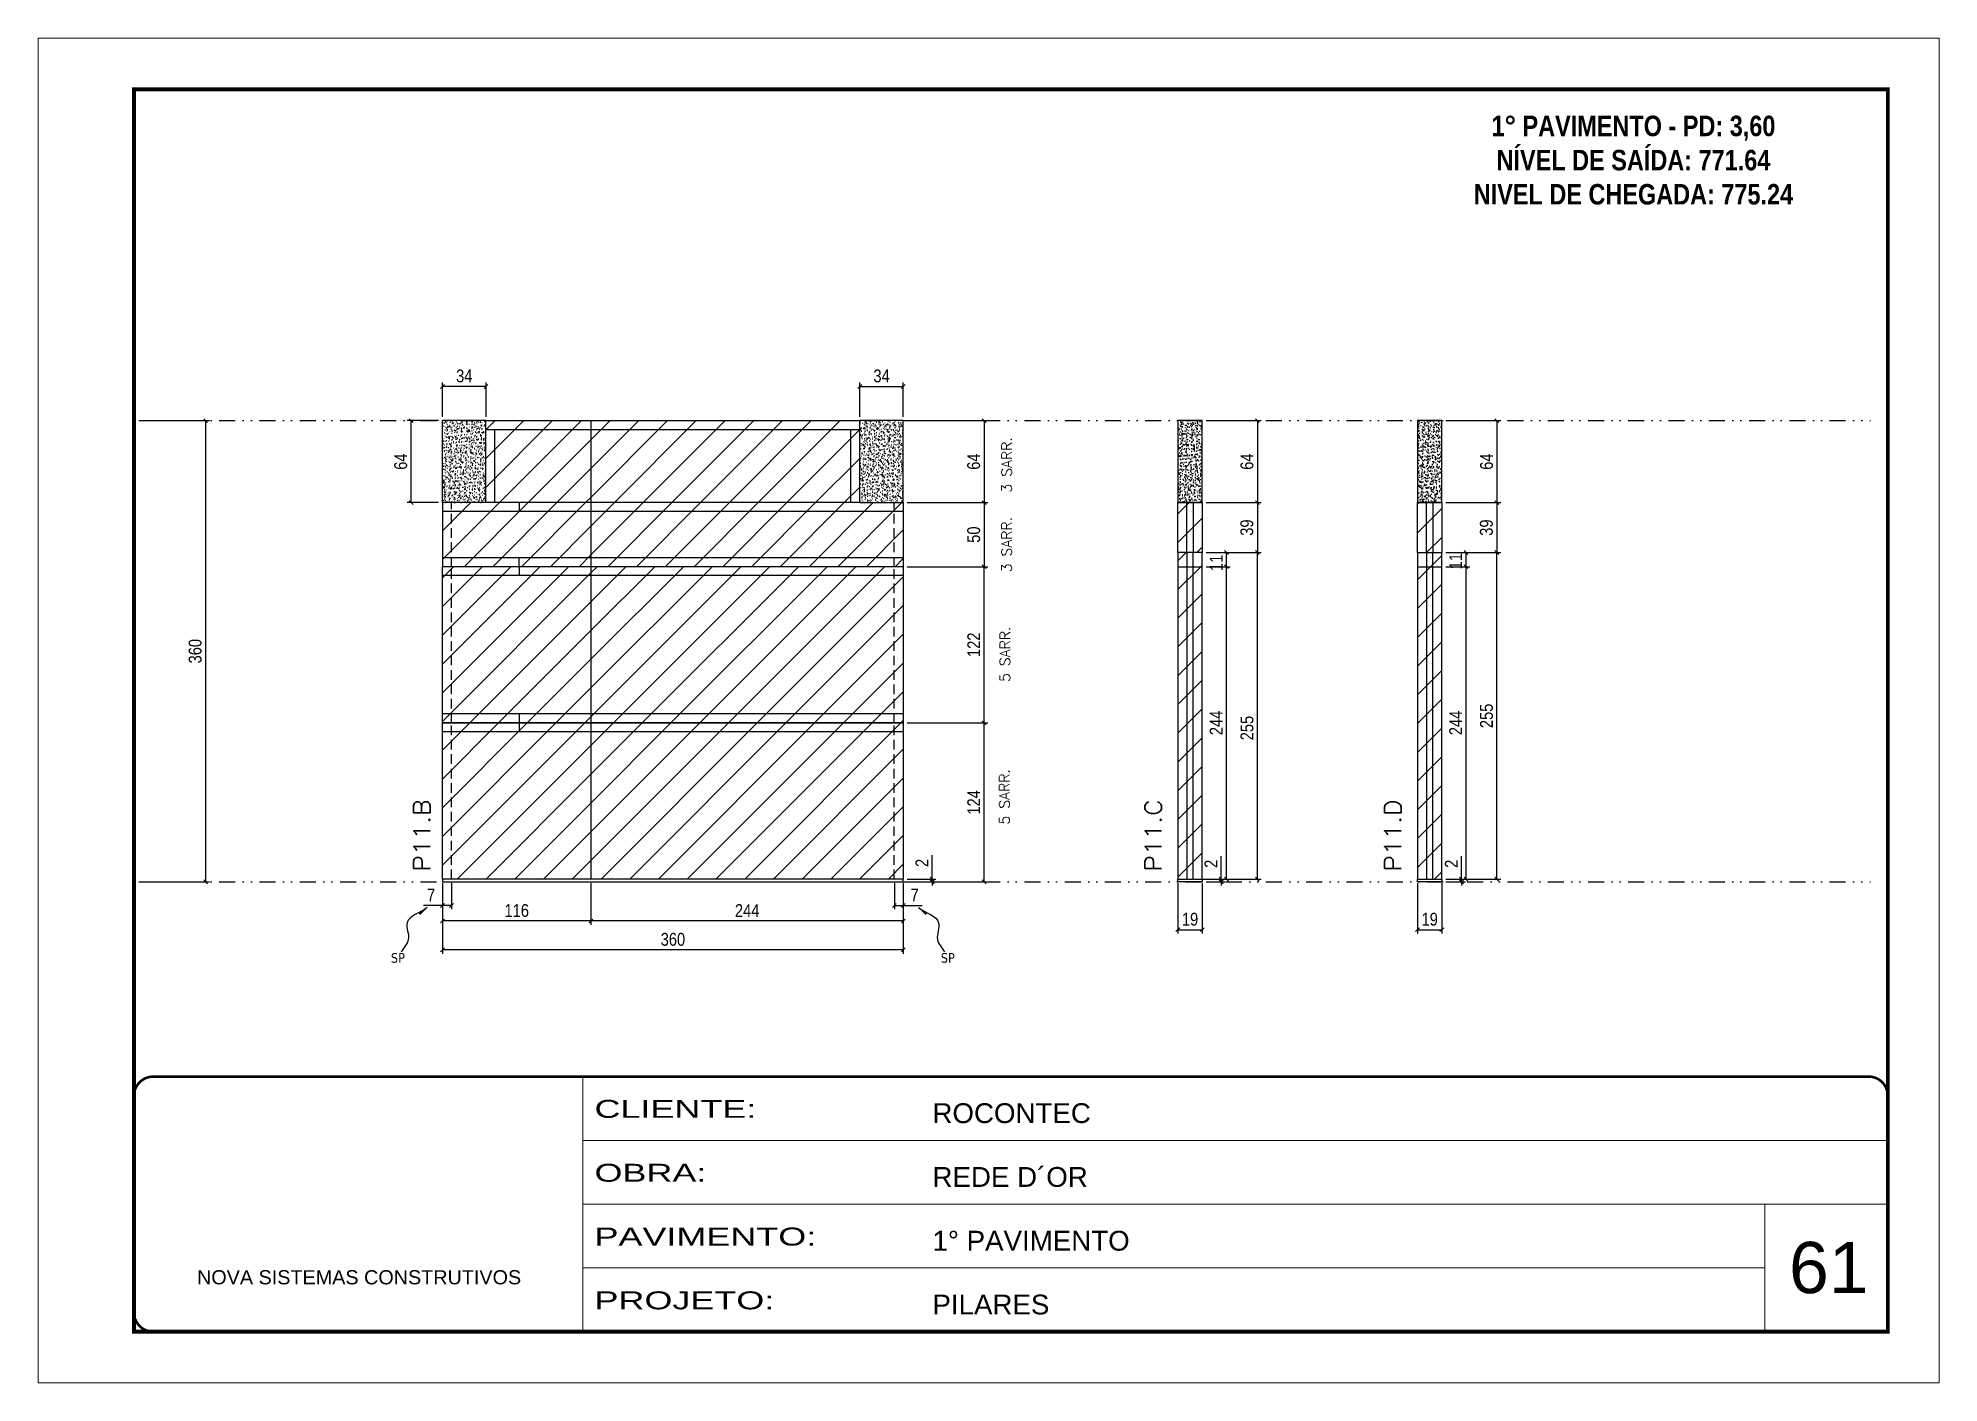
# Model space of a CAD drawing. Extents: x 2949 to 9203, y -16089 to 12527.
# Drawn here: x 2949 to 4434, y -5752 to -4702 of the extents above; entities that cross this region are included whole.
import ezdxf

# ---------------------------------------------------------------- set-up
doc = ezdxf.new("R2010")
doc.units = 0
for name, pattern in [('CONTINUO', [0]), ('DASHED', [0.75, 0.5, -0.25]), ('DIVIDE2', [0.625, 0.25, -0.125, 0, -0.125, 0, -0.125]), ('HIDDEN', [0.375, 0.25, -0.125])]:
    doc.linetypes.add(name, pattern=pattern)
for name, color, linetype, lineweight in [('CARIMBO', 255, 'Continuous', 9), ('Folhas', 255, 'Continuous', 9), ('Hachura', 251, 'Continuous', 9), ('SARRAFO DE PRESSAO', 251, 'DASHED', 9), ('Texto Seção', 7, 'Continuous', 15)]:
    doc.layers.add(name, color=color, linetype=linetype, lineweight=lineweight)
for name, color, linetype in [('COTA', 241, 'Continuous'), ('cotas', 4, 'Continuous'), ('NOMENCLATURA', 7, 'Continuous'), ('Nível', 160, 'Continuous'), ('Painéis', 200, 'Continuous'), ('SARR_2.2x7', 40, 'Continuous'), ('Sarrafo de Pressão', 42, 'HIDDEN'), ('texto', 7, 'Continuous')]:
    doc.layers.add(name, color=color, linetype=linetype)
doc.styles.add('ARIAL', font='arial.ttf')
doc.styles.add('COTA TECNICA', font='techl___.ttf', dxfattribs={"height": 10})
doc.styles.add('COTA TECNICA-50', font='techl___.ttf', dxfattribs={"height": 10})
doc.styles.add('REGUA-120', font='ROMANS.shx', dxfattribs={"height": 15})
doc.styles.add('ROMANC', font='techb___.ttf', dxfattribs={"height": 2.5})
doc.styles.add('ROMANS', font='romans.shx')
doc.styles.get("Standard").update_dxf_attribs({"font": 'arial.ttf'})
doc.styles.add('Tecnologia', font='')
doc.styles.get('Tecnologia').set_extended_font_data('Forgotten Futurist')
doc.dimstyles.new('COTA PAINEL-50', dxfattribs={"dimtxt": 10, "dimasz": 3, "dimexe": 3, "dimexo": 3, "dimgap": 3, "dimtad": 1, "dimdec": 1, "dimzin": 12, "dimdsep": 46, "dimtxsty": 'COTA TECNICA-50', "dimblk1": 'OBLIQUE', "dimblk2": 'OBLIQUE', "dimsah": 1, "dimcen": 0.9, "dimclrd": 4, "dimclre": 4, "dimclrt": 240, "dimadec": 1, "dimazin": 3, "dimtfac": 1, "dimtdec": 1, "dimtmove": 0, "dimatfit": 3, "dimfxl": 1, "dimtolj": 1, "dimtzin": 12, "dimarcsym": 0})
doc.dimstyles.new('PAINEL', dxfattribs={"dimtxt": 10, "dimasz": 3, "dimexe": 3, "dimexo": 3, "dimgap": 3, "dimtad": 1, "dimdec": 1, "dimzin": 12, "dimdsep": 46, "dimtxsty": 'COTA TECNICA', "dimblk1": 'OBLIQUE', "dimblk2": 'OBLIQUE', "dimsah": 1, "dimcen": 0.9, "dimclrd": 4, "dimclre": 4, "dimclrt": 240, "dimadec": 1, "dimazin": 3, "dimtfac": 1, "dimtdec": 1, "dimtmove": 0, "dimatfit": 3, "dimfxl": 1, "dimtolj": 1, "dimtzin": 12, "dimarcsym": 0})
doc.dimstyles.get("Standard").update_dxf_attribs({"dimtxt": 0.18, "dimasz": 0.18, "dimexe": 0.18, "dimexo": 0.0625, "dimgap": 0.09, "dimtad": 0, "dimtih": 1, "dimtoh": 1, "dimdec": 4, "dimzin": 0, "dimdsep": 46, "dimtxsty": 'Standard', "dimcen": 0.09, "dimadec": 0, "dimazin": 0, "dimtfac": 1, "dimtdec": 4, "dimtofl": 0, "dimtmove": 0, "dimatfit": 3, "dimfxl": 1, "dimtolj": 1, "dimtzin": 0, "dimarcsym": 0})
pattern_1 = [(45, (-129255.467, -38793.522), (-11.2253202, 11.2253202), [])]
pattern_2 = [(50, (-129268.9665, -38779.522), (5.46554007, -0.47817257), [0.5715, -6.2865]), (355, (-129268.9665, -38779.522), (-1.05730264, 5.73170536), [0.4572, -5.02921753]), (100.4514447, (-129268.511, -38779.562), (4.40823741, 5.25353256), [0.48570026, -5.34270734]), (46.1842, (-129268.9665, -38777.998), (8.13237123, -1.26126984), [0.85725, -9.42975]), (96.6355576, (-129268.289, -38778.103), (7.122124, 7.42278374), [0.7285507, -8.01406824]), (351.184151, (-129268.9665, -38777.998), (7.122124, 7.42278374), [0.685799, -7.54379196]), (21, (-129268.2045, -38778.379), (4.54843174, -3.06795595), [0.5715, -6.2865]), (326, (-129268.2045, -38778.379), (1.85406085, 5.52563898), [0.4572, -5.0292]), (71.451445, (-129267.8255, -38778.6347), (6.40249258, 2.45768307), [0.48570026, -5.34269813]), (37.5, (-129268.9665, -38779.522), (0.092658098, 2.536651166), [0, -4.96824, 0, -5.1054, 0, -5.04825]), (7.5, (-129268.9665, -38779.522), (2.004589875, 3.005417245), [0, -2.91084, 0, -4.85394, 0, -1.92405]), (327.5, (-129270.6658, -38779.522), (4.067717855, -0.17186232), [0, -1.905, 0, -5.9436, 0, -7.8867]), (317.5, (-129271.4278, -38779.522), (4.44387544, 0.76279473), [0, -2.4765, 0, -3.94716, 0, -5.6007])]

msp = doc.modelspace()

# ---------------------------------------------------------------- texts
at = {"layer": 'CARIMBO', "style": 'ARIAL'}
msp.add_text('61', height=40, dxfattribs=at).set_placement((4316.89, -5681.75))
at = {"layer": 'NOMENCLATURA', "color": 2, "insert": (4195.36, -4735.83), "char_height": 16, "attachment_point": 2, "style": 'ROMANC'}
msp.add_mtext_dynamic_manual_height_columns('\\P1° PAVIMENTO - PD: 3,60\\PNÍVEL DE SAÍDA: 771.64\\PNIVEL DE CHEGADA: 775.24', width=300.2766, gutter_width=1, heights=[0], dxfattribs=at)
at = {"layer": 'texto', "color": 0, "char_height": 7.5, "attachment_point": 5}
for insert in [(3230.19, -5420.1), (3659.74, -5420.1)]:
    msp.add_mtext('{\\fTahoma|b0|i0|c0|p34;\\C4;SP}', dxfattribs=dict(at, insert=insert))
at = {"layer": 'Texto Seção', "linetype": 'Continuous', "style": 'ROMANS'}
for s, p in [('3 SARR.', (3709.7, -5056.76)), ('3 SARR.', (3709.7, -5119)), ('5 SARR.', (3708.39, -5204.58)), ('5 SARR.', (3707.97, -5315.89))]:
    msp.add_text(s, height=8, rotation=90, dxfattribs=at).set_placement(p)
at = {"layer": 'Texto Seção', "style": 'REGUA-120', "width": 1.1}
for s, p in [('P11.B', (3255.38, -5352.71)), ('P11.C', (3826.73, -5352.71)), ('P11.D', (4013.88, -5352.71))]:
    msp.add_text(s, height=13, rotation=90, dxfattribs=at).set_placement(p)

# ---------------------------------------------------------------- blocks, each defined once
blk = doc.blocks.new('9999999999')
at = {"color": 30, "linetype": 'CONTINUO'}
for p, q in [((98564.6, 34230.2), (98564.6, 34429.4)), ((98564.6, 34379.6), (99584, 34379.6)), ((98564.6, 34329.8), (99488, 34329.8)), ((99584, 34329.8), (99488, 34329.8)), ((99488, 34329.8), (99488, 34230.2)), ((98564.6, 34280), (99488, 34280))]:
    blk.add_line(p, q, dxfattribs=at)
at = {"color": 30, "linetype": 'CONTINUO', "const_width": 2}
blk.add_lwpolyline([(99584, 34230.2), (99584, 34414.4, 0.414214), (99569, 34429.4), (98229, 34429.4, 0.414214), (98214, 34414.4), (98214, 34245.2, 0.414214), (98229, 34230.2), (99584, 34230.2)], format="xyb", dxfattribs=at)
at = {"layer": 'Folhas'}
blk.add_lwpolyline([(98139, 34190.2), (99624, 34190.2), (99624, 35240.2), (98139, 35240.2)], close=True, dxfattribs=at)
at = {"layer": 'Folhas', "color": 30, "const_width": 3}
blk.add_lwpolyline([(98214, 34230.2), (99584, 34230.2), (99584, 35200.2), (98214, 35200.2)], close=True, dxfattribs=at)
at = {"color": 7, "linetype": 'Continuous', "ltscale": 5, "style": 'ARIAL'}
for s, height, p in [('ROCONTEC', 15.48, (98837.7, 34393.1)), ('REDE D´OR', 15.48, (98837.7, 34343.3)), ('1° PAVIMENTO', 15.483, (98837.7, 34293.5)), ('NOVA SISTEMAS CONSTRUTIVOS', 11.059, (98263.2, 34267.2)), ('PILARES', 15.48, (98837.7, 34243.7))]:
    blk.add_text(s, height=height, dxfattribs=at).set_placement(p)
at = {"layer": 'Folhas', "color": 7, "style": 'Tecnologia', "width": 1.5}
for s, p in [('CLIENTE:', (98573.7, 34397.2)), ('OBRA:', (98573.7, 34347.3)), ('PAVIMENTO:', (98573.7, 34297.5)), ('PROJETO:', (98573.7, 34247.7))]:
    blk.add_text(s, height=14, dxfattribs=at).set_placement(p)
blk = doc.blocks.new('_Oblique')
at = {"color": 0, "linetype": 'ByBlock', "lineweight": -2}
blk.add_line((-0.5, -0.5), (0.5, 0.5), dxfattribs=at)
blk = doc.blocks.new('*D2210')
at = {"layer": 'COTA', "color": 4, "lineweight": -2, "transparency": 16777216}
for p, q in [((3839.5, -5361.6), (3839.5, -5401)), ((3858.5, -5361.6), (3858.5, -5401)), ((3839.5, -5398), (3858.5, -5398))]:
    blk.add_line(p, q, dxfattribs=at)
at = {"layer": 'Defpoints', "color": 0, "transparency": 16777216}
for p in [(3839.5, -5358.6), (3858.5, -5358.6), (3858.5, -5398)]:
    blk.add_point(p, dxfattribs=at)
at = {"layer": 'COTA', "color": 4, "lineweight": -2, "transparency": 16777216, "xscale": 3, "yscale": 3, "zscale": 3, "rotation": 180}
blk.add_blockref('_Oblique', (3839.5, -5398), dxfattribs=at)
at = {"layer": 'COTA', "color": 4, "lineweight": -2, "transparency": 16777216, "xscale": 3, "yscale": 3, "zscale": 3}
blk.add_blockref('_Oblique', (3858.5, -5398), dxfattribs=at)
at = {"layer": 'COTA', "color": 240, "transparency": 16777216, "insert": (3849, -5389.9), "char_height": 10, "attachment_point": 5, "style": 'COTA TECNICA'}
blk.add_mtext('\\A1;19', dxfattribs=at)
blk = doc.blocks.new('*D2219')
at = {"layer": 'COTA', "color": 4, "lineweight": -2, "transparency": 16777216}
for p, q in [((3873.3, -5358.6), (3873.3, -5340.5)), ((3861.5, -5358.6), (3876.3, -5358.6)), ((3861.5, -5360.6), (3876.3, -5360.6)), ((3873.3, -5360.6), (3873.3, -5358.6)), ((3873.3, -5360.6), (3873.3, -5363.6))]:
    blk.add_line(p, q, dxfattribs=at)
at = {"layer": 'Defpoints', "color": 0, "transparency": 16777216}
for p in [(3858.5, -5358.6), (3858.5, -5360.6), (3873.3, -5358.6)]:
    blk.add_point(p, dxfattribs=at)
at = {"layer": 'COTA', "color": 4, "lineweight": -2, "transparency": 16777216, "xscale": 3, "yscale": 3, "zscale": 3}
for p, rotation in [((3873.3, -5358.6), 270), ((3873.3, -5360.6), 90)]:
    blk.add_blockref('_Oblique', p, dxfattribs=dict(at, rotation=rotation))
at = {"layer": 'COTA', "color": 240, "transparency": 16777216, "insert": (3865.3, -5346.6), "char_height": 10, "attachment_point": 5, "rotation": 90, "style": 'COTA TECNICA-50'}
blk.add_mtext('\\A1;2', dxfattribs=at)
blk = doc.blocks.new('*D2229')
at = {"layer": 'COTA', "color": 4, "linetype": 'ByBlock', "lineweight": -2, "transparency": 16777216}
for p, q in [((3861.5, -5000.6), (3904.6, -5000.6)), ((3901.6, -5000.6), (3901.6, -5064.6)), ((3861.5, -5064.6), (3904.6, -5064.6))]:
    blk.add_line(p, q, dxfattribs=at)
at = {"layer": 'Defpoints', "color": 0, "linetype": 'ByBlock', "transparency": 16777216}
for p in [(3858.5, -5000.6), (3858.5, -5064.6), (3901.6, -5064.6)]:
    blk.add_point(p, dxfattribs=at)
at = {"layer": 'COTA', "color": 4, "linetype": 'ByBlock', "lineweight": -2, "transparency": 16777216, "xscale": 3, "yscale": 3, "zscale": 3}
for p, rotation in [((3901.6, -5000.6), 90), ((3901.6, -5064.6), 270)]:
    blk.add_blockref('_Oblique', p, dxfattribs=dict(at, rotation=rotation))
at = {"layer": 'COTA', "color": 240, "linetype": 'ByBlock', "transparency": 16777216, "insert": (3893.5, -5032.6), "char_height": 10, "attachment_point": 5, "rotation": 90, "style": 'COTA TECNICA'}
blk.add_mtext('\\A1;64', dxfattribs=at)
blk = doc.blocks.new('*D2230')
at = {"layer": 'COTA', "color": 4, "linetype": 'ByBlock', "lineweight": -2, "transparency": 16777216}
for p, q in [((3861.5, -5103.6), (3904.6, -5103.6)), ((3901.6, -5358.6), (3901.6, -5103.6)), ((3861.5, -5358.6), (3904.6, -5358.6))]:
    blk.add_line(p, q, dxfattribs=at)
at = {"layer": 'Defpoints', "color": 0, "linetype": 'ByBlock', "transparency": 16777216}
for p in [(3858.5, -5103.6), (3901.6, -5103.6), (3858.5, -5358.6)]:
    blk.add_point(p, dxfattribs=at)
at = {"layer": 'COTA', "color": 4, "linetype": 'ByBlock', "lineweight": -2, "transparency": 16777216, "xscale": 3, "yscale": 3, "zscale": 3}
for p, rotation in [((3901.6, -5103.6), 90), ((3901.6, -5358.6), 270)]:
    blk.add_blockref('_Oblique', p, dxfattribs=dict(at, rotation=rotation))
at = {"layer": 'COTA', "color": 240, "linetype": 'ByBlock', "transparency": 16777216, "insert": (3893.5, -5240.6), "char_height": 10, "attachment_point": 5, "rotation": 90, "style": 'COTA TECNICA'}
blk.add_mtext('\\A1;255', dxfattribs=at)
blk = doc.blocks.new('*D2220')
at = {"layer": 'COTA', "color": 4, "lineweight": -2, "transparency": 16777216}
for p, q in [((4026.7, -5361.6), (4026.7, -5401)), ((4045.7, -5361.6), (4045.7, -5401)), ((4026.7, -5398), (4045.7, -5398))]:
    blk.add_line(p, q, dxfattribs=at)
at = {"layer": 'Defpoints', "color": 0, "transparency": 16777216}
for p in [(4026.7, -5358.6), (4045.7, -5358.6), (4045.7, -5398)]:
    blk.add_point(p, dxfattribs=at)
at = {"layer": 'COTA', "color": 4, "lineweight": -2, "transparency": 16777216, "xscale": 3, "yscale": 3, "zscale": 3, "rotation": 180}
blk.add_blockref('_Oblique', (4026.7, -5398), dxfattribs=at)
at = {"layer": 'COTA', "color": 4, "lineweight": -2, "transparency": 16777216, "xscale": 3, "yscale": 3, "zscale": 3}
blk.add_blockref('_Oblique', (4045.7, -5398), dxfattribs=at)
at = {"layer": 'COTA', "color": 240, "transparency": 16777216, "insert": (4036.2, -5389.9), "char_height": 10, "attachment_point": 5, "style": 'COTA TECNICA'}
blk.add_mtext('\\A1;19', dxfattribs=at)
blk = doc.blocks.new('*D2221')
at = {"layer": 'COTA', "color": 4, "lineweight": -2, "transparency": 16777216}
for p, q in [((4061.1, -5358.6), (4061.1, -5340.5)), ((4048.7, -5358.6), (4064.1, -5358.6)), ((4048.7, -5360.6), (4064.1, -5360.6)), ((4061.1, -5360.6), (4061.1, -5358.6)), ((4061.1, -5360.6), (4061.1, -5363.6))]:
    blk.add_line(p, q, dxfattribs=at)
at = {"layer": 'Defpoints', "color": 0, "transparency": 16777216}
for p in [(4045.7, -5358.6), (4045.7, -5360.6), (4061.1, -5358.6)]:
    blk.add_point(p, dxfattribs=at)
at = {"layer": 'COTA', "color": 4, "lineweight": -2, "transparency": 16777216, "xscale": 3, "yscale": 3, "zscale": 3}
for p, rotation in [((4061.1, -5358.6), 270), ((4061.1, -5360.6), 90)]:
    blk.add_blockref('_Oblique', p, dxfattribs=dict(at, rotation=rotation))
at = {"layer": 'COTA', "color": 240, "transparency": 16777216, "insert": (4053.1, -5346.6), "char_height": 10, "attachment_point": 5, "rotation": 90, "style": 'COTA TECNICA-50'}
blk.add_mtext('\\A1;2', dxfattribs=at)
blk = doc.blocks.new('*D2231')
at = {"layer": 'COTA', "color": 4, "linetype": 'ByBlock', "lineweight": -2, "transparency": 16777216}
for p, q in [((4048.7, -5000.6), (4091.7, -5000.6)), ((4088.7, -5000.6), (4088.7, -5064.6)), ((4048.7, -5064.6), (4091.7, -5064.6))]:
    blk.add_line(p, q, dxfattribs=at)
at = {"layer": 'Defpoints', "color": 0, "linetype": 'ByBlock', "transparency": 16777216}
for p in [(4045.7, -5000.6), (4045.7, -5064.6), (4088.7, -5064.6)]:
    blk.add_point(p, dxfattribs=at)
at = {"layer": 'COTA', "color": 4, "linetype": 'ByBlock', "lineweight": -2, "transparency": 16777216, "xscale": 3, "yscale": 3, "zscale": 3}
for p, rotation in [((4088.7, -5000.6), 90), ((4088.7, -5064.6), 270)]:
    blk.add_blockref('_Oblique', p, dxfattribs=dict(at, rotation=rotation))
at = {"layer": 'COTA', "color": 240, "linetype": 'ByBlock', "transparency": 16777216, "insert": (4080.6, -5032.6), "char_height": 10, "attachment_point": 5, "rotation": 90, "style": 'COTA TECNICA'}
blk.add_mtext('\\A1;64', dxfattribs=at)
blk = doc.blocks.new('*D2232')
at = {"layer": 'COTA', "color": 4, "linetype": 'ByBlock', "lineweight": -2, "transparency": 16777216}
for p, q in [((4048.7, -5103.6), (4091.7, -5103.6)), ((4088.7, -5358.6), (4088.7, -5103.6)), ((4048.7, -5358.6), (4091.7, -5358.6))]:
    blk.add_line(p, q, dxfattribs=at)
at = {"layer": 'Defpoints', "color": 0, "linetype": 'ByBlock', "transparency": 16777216}
for p in [(4045.7, -5103.6), (4088.7, -5103.6), (4045.7, -5358.6)]:
    blk.add_point(p, dxfattribs=at)
at = {"layer": 'COTA', "color": 4, "linetype": 'ByBlock', "lineweight": -2, "transparency": 16777216, "xscale": 3, "yscale": 3, "zscale": 3}
for p, rotation in [((4088.7, -5103.6), 90), ((4088.7, -5358.6), 270)]:
    blk.add_blockref('_Oblique', p, dxfattribs=dict(at, rotation=rotation))
at = {"layer": 'COTA', "color": 240, "linetype": 'ByBlock', "transparency": 16777216, "insert": (4080.6, -5231.1), "char_height": 10, "attachment_point": 5, "rotation": 90, "style": 'COTA TECNICA'}
blk.add_mtext('\\A1;255', dxfattribs=at)
blk = doc.blocks.new('*D2233')
at = {"layer": 'COTA', "color": 4, "linetype": 'ByBlock', "lineweight": -2, "transparency": 16777216}
for p, q in [((3861.5, -5114.6), (3880.4, -5114.6)), ((3877.4, -5358.6), (3877.4, -5114.6)), ((3842.5, -5358.6), (3880.4, -5358.6))]:
    blk.add_line(p, q, dxfattribs=at)
at = {"layer": 'Defpoints', "color": 0, "linetype": 'ByBlock', "transparency": 16777216}
for p in [(3858.5, -5114.6), (3877.4, -5114.6), (3839.5, -5358.6)]:
    blk.add_point(p, dxfattribs=at)
at = {"layer": 'COTA', "color": 4, "linetype": 'ByBlock', "lineweight": -2, "transparency": 16777216, "xscale": 3, "yscale": 3, "zscale": 3}
for p, rotation in [((3877.4, -5114.6), 90), ((3877.4, -5358.6), 270)]:
    blk.add_blockref('_Oblique', p, dxfattribs=dict(at, rotation=rotation))
at = {"layer": 'COTA', "color": 240, "linetype": 'ByBlock', "transparency": 16777216, "insert": (3869.4, -5236.6), "char_height": 10, "attachment_point": 5, "rotation": 90, "style": 'COTA TECNICA'}
blk.add_mtext('\\A1;244', dxfattribs=at)
blk = doc.blocks.new('*D2234')
at = {"layer": 'COTA', "color": 4, "linetype": 'ByBlock', "lineweight": -2, "transparency": 16777216}
for p, q in [((3861.5, -5103.6), (3880.4, -5103.6)), ((3877.4, -5114.6), (3877.4, -5103.6)), ((3861.5, -5114.6), (3880.4, -5114.6))]:
    blk.add_line(p, q, dxfattribs=at)
at = {"layer": 'Defpoints', "color": 0, "linetype": 'ByBlock', "transparency": 16777216}
for p in [(3858.5, -5103.6), (3877.4, -5103.6), (3858.5, -5114.6)]:
    blk.add_point(p, dxfattribs=at)
at = {"layer": 'COTA', "color": 4, "linetype": 'ByBlock', "lineweight": -2, "transparency": 16777216, "xscale": 3, "yscale": 3, "zscale": 3}
for p, rotation in [((3877.4, -5103.6), 90), ((3877.4, -5114.6), 270)]:
    blk.add_blockref('_Oblique', p, dxfattribs=dict(at, rotation=rotation))
at = {"layer": 'COTA', "color": 240, "linetype": 'ByBlock', "transparency": 16777216, "insert": (3869.4, -5111.6), "char_height": 10, "attachment_point": 5, "rotation": 90, "style": 'COTA TECNICA'}
blk.add_mtext('\\A1;11', dxfattribs=at)
blk = doc.blocks.new('*D2235')
at = {"layer": 'COTA', "color": 4, "linetype": 'ByBlock', "lineweight": -2, "transparency": 16777216}
for p, q in [((4048.7, -5114.6), (4067.6, -5114.6)), ((4064.6, -5358.6), (4064.6, -5114.6)), ((4048.7, -5358.6), (4067.6, -5358.6))]:
    blk.add_line(p, q, dxfattribs=at)
at = {"layer": 'Defpoints', "color": 0, "linetype": 'ByBlock', "transparency": 16777216}
for p in [(4045.7, -5114.6), (4064.6, -5114.6), (4045.7, -5358.6)]:
    blk.add_point(p, dxfattribs=at)
at = {"layer": 'COTA', "color": 4, "linetype": 'ByBlock', "lineweight": -2, "transparency": 16777216, "xscale": 3, "yscale": 3, "zscale": 3}
for p, rotation in [((4064.6, -5114.6), 90), ((4064.6, -5358.6), 270)]:
    blk.add_blockref('_Oblique', p, dxfattribs=dict(at, rotation=rotation))
at = {"layer": 'COTA', "color": 240, "linetype": 'ByBlock', "transparency": 16777216, "insert": (4056.5, -5236.6), "char_height": 10, "attachment_point": 5, "rotation": 90, "style": 'COTA TECNICA'}
blk.add_mtext('\\A1;244', dxfattribs=at)
blk = doc.blocks.new('*D2236')
at = {"layer": 'COTA', "color": 4, "linetype": 'ByBlock', "lineweight": -2, "transparency": 16777216}
for p, q in [((4048.7, -5103.6), (4067.6, -5103.6)), ((4064.6, -5114.6), (4064.6, -5103.6)), ((4048.7, -5114.6), (4067.6, -5114.6))]:
    blk.add_line(p, q, dxfattribs=at)
at = {"layer": 'Defpoints', "color": 0, "linetype": 'ByBlock', "transparency": 16777216}
for p in [(4045.7, -5103.6), (4064.6, -5103.6), (4045.7, -5114.6)]:
    blk.add_point(p, dxfattribs=at)
at = {"layer": 'COTA', "color": 4, "linetype": 'ByBlock', "lineweight": -2, "transparency": 16777216, "xscale": 3, "yscale": 3, "zscale": 3}
for p, rotation in [((4064.6, -5103.6), 90), ((4064.6, -5114.6), 270)]:
    blk.add_blockref('_Oblique', p, dxfattribs=dict(at, rotation=rotation))
at = {"layer": 'COTA', "color": 240, "linetype": 'ByBlock', "transparency": 16777216, "insert": (4056.5, -5110.3), "char_height": 10, "attachment_point": 5, "rotation": 90, "style": 'COTA TECNICA'}
blk.add_mtext('\\A1;11', dxfattribs=at)
blk = doc.blocks.new('*D2224')
at = {"layer": 'cotas', "color": 4, "linetype": 'ByBlock', "lineweight": -2, "transparency": 16777216}
for p, q in [((3030.7, -5000.6), (3083, -5000.6)), ((3080, -5360.6), (3080, -5000.6)), ((3030.7, -5360.6), (3083, -5360.6))]:
    blk.add_line(p, q, dxfattribs=at)
at = {"layer": 'Defpoints', "color": 0, "linetype": 'ByBlock', "transparency": 16777216}
for p in [(3027.7, -5000.6), (3080, -5000.6), (3027.7, -5360.6)]:
    blk.add_point(p, dxfattribs=at)
at = {"layer": 'cotas', "color": 4, "linetype": 'ByBlock', "lineweight": -2, "transparency": 16777216, "xscale": 3, "yscale": 3, "zscale": 3}
for p, rotation in [((3080, -5000.6), 90), ((3080, -5360.6), 270)]:
    blk.add_blockref('_Oblique', p, dxfattribs=dict(at, rotation=rotation))
at = {"layer": 'cotas', "color": 240, "linetype": 'ByBlock', "transparency": 16777216, "insert": (3071.8, -5180.6), "char_height": 10, "attachment_point": 5, "rotation": 90, "style": 'COTA TECNICA'}
blk.add_mtext('\\A1;360', dxfattribs=at)
blk = doc.blocks.new('*D2211')
at = {"layer": 'COTA', "color": 4, "lineweight": -2, "transparency": 16777216}
for p, q in [((3265, -5361.6), (3265, -5416.8)), ((3625, -5361.6), (3625, -5416.8)), ((3625, -5413.8), (3265, -5413.8))]:
    blk.add_line(p, q, dxfattribs=at)
at = {"layer": 'Defpoints', "color": 0, "transparency": 16777216}
for p in [(3265, -5358.6), (3625, -5358.6), (3265, -5413.8)]:
    blk.add_point(p, dxfattribs=at)
at = {"layer": 'COTA', "color": 4, "lineweight": -2, "transparency": 16777216, "xscale": 3, "yscale": 3, "zscale": 3, "rotation": 180}
blk.add_blockref('_Oblique', (3265, -5413.8), dxfattribs=at)
at = {"layer": 'COTA', "color": 4, "lineweight": -2, "transparency": 16777216, "xscale": 3, "yscale": 3, "zscale": 3}
blk.add_blockref('_Oblique', (3625, -5413.8), dxfattribs=at)
at = {"layer": 'COTA', "color": 240, "transparency": 16777216, "insert": (3445, -5405.6), "char_height": 10, "attachment_point": 5, "style": 'COTA TECNICA'}
blk.add_mtext('\\A1;360', dxfattribs=at)
blk = doc.blocks.new('*D2212')
at = {"layer": 'COTA', "color": 4, "lineweight": -2, "transparency": 16777216}
for p, q in [((3618, -5361.6), (3618, -5382.1)), ((3625, -5363.6), (3625, -5382.1)), ((3618, -5379.1), (3625, -5379.1)), ((3625, -5379.1), (3639.7, -5379.1))]:
    blk.add_line(p, q, dxfattribs=at)
at = {"layer": 'Defpoints', "color": 0, "transparency": 16777216}
for p in [(3618, -5358.6), (3625, -5360.6), (3625, -5379.1)]:
    blk.add_point(p, dxfattribs=at)
at = {"layer": 'COTA', "color": 4, "lineweight": -2, "transparency": 16777216, "xscale": 3, "yscale": 3, "zscale": 3, "rotation": 180}
blk.add_blockref('_Oblique', (3618, -5379.1), dxfattribs=at)
at = {"layer": 'COTA', "color": 4, "lineweight": -2, "transparency": 16777216, "xscale": 3, "yscale": 3, "zscale": 3}
blk.add_blockref('_Oblique', (3625, -5379.1), dxfattribs=at)
at = {"layer": 'COTA', "color": 240, "transparency": 16777216, "insert": (3633.8, -5371), "char_height": 10, "attachment_point": 5, "style": 'COTA TECNICA-50'}
blk.add_mtext('\\A1;7', dxfattribs=at)
blk = doc.blocks.new('*D2213')
at = {"layer": 'COTA', "color": 4, "lineweight": -2, "transparency": 16777216}
for p, q in [((3265, -5363.6), (3265, -5382.1)), ((3272, -5361.6), (3272, -5382.1)), ((3265, -5379.1), (3250.2, -5379.1)), ((3272, -5379.1), (3265, -5379.1))]:
    blk.add_line(p, q, dxfattribs=at)
at = {"layer": 'Defpoints', "color": 0, "transparency": 16777216}
for p in [(3265, -5360.6), (3272, -5358.6), (3265, -5379.1)]:
    blk.add_point(p, dxfattribs=at)
at = {"layer": 'COTA', "color": 4, "lineweight": -2, "transparency": 16777216, "xscale": 3, "yscale": 3, "zscale": 3, "rotation": 180}
blk.add_blockref('_Oblique', (3265, -5379.1), dxfattribs=at)
at = {"layer": 'COTA', "color": 4, "lineweight": -2, "transparency": 16777216, "xscale": 3, "yscale": 3, "zscale": 3}
blk.add_blockref('_Oblique', (3272, -5379.1), dxfattribs=at)
at = {"layer": 'COTA', "color": 240, "transparency": 16777216, "insert": (3256.1, -5371), "char_height": 10, "attachment_point": 5, "style": 'COTA TECNICA-50'}
blk.add_mtext('\\A1;7', dxfattribs=at)
blk = doc.blocks.new('*D2214')
at = {"layer": 'COTA', "color": 4, "lineweight": -2, "transparency": 16777216}
for p, q in [((3628, -5236.6), (3691.1, -5236.6)), ((3688.1, -5360.6), (3688.1, -5236.6)), ((3628, -5360.6), (3691.1, -5360.6))]:
    blk.add_line(p, q, dxfattribs=at)
at = {"layer": 'Defpoints', "color": 0, "transparency": 16777216}
for p in [(3625, -5236.6), (3688.1, -5236.6), (3625, -5360.6)]:
    blk.add_point(p, dxfattribs=at)
at = {"layer": 'COTA', "color": 4, "lineweight": -2, "transparency": 16777216, "xscale": 3, "yscale": 3, "zscale": 3}
for p, rotation in [((3688.1, -5236.6), 90), ((3688.1, -5360.6), 270)]:
    blk.add_blockref('_Oblique', p, dxfattribs=dict(at, rotation=rotation))
at = {"layer": 'COTA', "color": 240, "transparency": 16777216, "insert": (3680, -5298.6), "char_height": 10, "attachment_point": 5, "rotation": 90, "style": 'COTA TECNICA-50'}
blk.add_mtext('\\A1;124', dxfattribs=at)
blk = doc.blocks.new('*D2215')
at = {"layer": 'COTA', "color": 4, "lineweight": -2, "transparency": 16777216}
for p, q in [((3647.5, -5358.6), (3647.5, -5339.8)), ((3628, -5358.6), (3650.5, -5358.6)), ((3628, -5360.6), (3650.5, -5360.6)), ((3647.5, -5360.6), (3647.5, -5358.6)), ((3647.5, -5360.6), (3647.5, -5363.6))]:
    blk.add_line(p, q, dxfattribs=at)
at = {"layer": 'Defpoints', "color": 0, "transparency": 16777216}
for p in [(3625, -5358.6), (3625, -5360.6), (3647.5, -5360.6)]:
    blk.add_point(p, dxfattribs=at)
at = {"layer": 'COTA', "color": 4, "lineweight": -2, "transparency": 16777216, "xscale": 3, "yscale": 3, "zscale": 3}
for p, rotation in [((3647.5, -5358.6), 270), ((3647.5, -5360.6), 90)]:
    blk.add_blockref('_Oblique', p, dxfattribs=dict(at, rotation=rotation))
at = {"layer": 'COTA', "color": 240, "transparency": 16777216, "insert": (3639.5, -5345.9), "char_height": 10, "attachment_point": 5, "rotation": 90, "style": 'COTA TECNICA-50'}
blk.add_mtext('\\A1;2', dxfattribs=at)
blk = doc.blocks.new('*D2216')
at = {"layer": 'COTA', "color": 4, "linetype": 'ByBlock', "lineweight": -2, "transparency": 16777216}
for p, q in [((3628, -5114.6), (3691.1, -5114.6)), ((3688.1, -5236.6), (3688.1, -5114.6)), ((3628, -5236.6), (3691.1, -5236.6))]:
    blk.add_line(p, q, dxfattribs=at)
at = {"layer": 'Defpoints', "color": 0, "linetype": 'ByBlock', "transparency": 16777216}
for p in [(3625, -5114.6), (3688.1, -5114.6), (3625, -5236.6)]:
    blk.add_point(p, dxfattribs=at)
at = {"layer": 'COTA', "color": 4, "linetype": 'ByBlock', "lineweight": -2, "transparency": 16777216, "xscale": 3, "yscale": 3, "zscale": 3}
for p, rotation in [((3688.1, -5114.6), 90), ((3688.1, -5236.6), 270)]:
    blk.add_blockref('_Oblique', p, dxfattribs=dict(at, rotation=rotation))
at = {"layer": 'COTA', "color": 240, "linetype": 'ByBlock', "transparency": 16777216, "insert": (3680, -5175.6), "char_height": 10, "attachment_point": 5, "rotation": 90, "style": 'COTA TECNICA'}
blk.add_mtext('\\A1;122', dxfattribs=at)
blk = doc.blocks.new('*D2217')
at = {"layer": 'COTA', "color": 4, "linetype": 'ByBlock', "lineweight": -2, "transparency": 16777216}
for p, q in [((3628, -5000.6), (3691.1, -5000.6)), ((3688.1, -5000.6), (3688.1, -5064.6)), ((3628, -5064.6), (3691.1, -5064.6))]:
    blk.add_line(p, q, dxfattribs=at)
at = {"layer": 'Defpoints', "color": 0, "linetype": 'ByBlock', "transparency": 16777216}
for p in [(3625, -5000.6), (3625, -5064.6), (3688.1, -5064.6)]:
    blk.add_point(p, dxfattribs=at)
at = {"layer": 'COTA', "color": 4, "linetype": 'ByBlock', "lineweight": -2, "transparency": 16777216, "xscale": 3, "yscale": 3, "zscale": 3}
for p, rotation in [((3688.1, -5000.6), 90), ((3688.1, -5064.6), 270)]:
    blk.add_blockref('_Oblique', p, dxfattribs=dict(at, rotation=rotation))
at = {"layer": 'COTA', "color": 240, "linetype": 'ByBlock', "transparency": 16777216, "insert": (3680, -5032.6), "char_height": 10, "attachment_point": 5, "rotation": 90, "style": 'COTA TECNICA'}
blk.add_mtext('\\A1;64', dxfattribs=at)
blk = doc.blocks.new('*D2225')
at = {"layer": 'COTA', "color": 4, "linetype": 'ByBlock', "lineweight": -2, "transparency": 16777216}
for p, q in [((3262, -5000.6), (3237.5, -5000.6)), ((3240.5, -5064.6), (3240.5, -5000.6)), ((3262, -5064.6), (3237.5, -5064.6))]:
    blk.add_line(p, q, dxfattribs=at)
at = {"layer": 'Defpoints', "color": 0, "linetype": 'ByBlock', "transparency": 16777216}
for p in [(3240.5, -5000.6), (3265, -5000.6), (3265, -5064.6)]:
    blk.add_point(p, dxfattribs=at)
at = {"layer": 'COTA', "color": 4, "linetype": 'ByBlock', "lineweight": -2, "transparency": 16777216, "xscale": 3, "yscale": 3, "zscale": 3}
for p, rotation in [((3240.5, -5000.6), 90), ((3240.5, -5064.6), 270)]:
    blk.add_blockref('_Oblique', p, dxfattribs=dict(at, rotation=rotation))
at = {"layer": 'COTA', "color": 240, "linetype": 'ByBlock', "transparency": 16777216, "insert": (3232.4, -5032.6), "char_height": 10, "attachment_point": 5, "rotation": 90, "style": 'COTA TECNICA'}
blk.add_mtext('\\A1;64', dxfattribs=at)
blk = doc.blocks.new('*D2226')
at = {"layer": 'COTA', "color": 4, "linetype": 'ByBlock', "lineweight": -2, "transparency": 16777216}
for p, q in [((3591, -4997.6), (3591, -4970.9)), ((3591, -4973.9), (3625, -4973.9)), ((3625, -4997.6), (3625, -4970.9))]:
    blk.add_line(p, q, dxfattribs=at)
at = {"layer": 'Defpoints', "color": 0, "linetype": 'ByBlock', "transparency": 16777216}
for p in [(3625, -4973.9), (3591, -5000.6), (3625, -5000.6)]:
    blk.add_point(p, dxfattribs=at)
at = {"layer": 'COTA', "color": 4, "linetype": 'ByBlock', "lineweight": -2, "transparency": 16777216, "xscale": 3, "yscale": 3, "zscale": 3, "rotation": 180}
blk.add_blockref('_Oblique', (3591, -4973.9), dxfattribs=at)
at = {"layer": 'COTA', "color": 4, "linetype": 'ByBlock', "lineweight": -2, "transparency": 16777216, "xscale": 3, "yscale": 3, "zscale": 3}
blk.add_blockref('_Oblique', (3625, -4973.9), dxfattribs=at)
at = {"layer": 'COTA', "color": 240, "linetype": 'ByBlock', "transparency": 16777216, "insert": (3608, -4965.7), "char_height": 10, "attachment_point": 5, "style": 'COTA TECNICA'}
blk.add_mtext('\\A1;34', dxfattribs=at)
blk = doc.blocks.new('*D2218')
at = {"layer": 'COTA', "color": 4, "linetype": 'ByBlock', "lineweight": -2, "transparency": 16777216}
for p, q in [((3265, -4997.6), (3265, -4970.9)), ((3299, -4973.9), (3265, -4973.9)), ((3299, -4997.6), (3299, -4970.9))]:
    blk.add_line(p, q, dxfattribs=at)
at = {"layer": 'Defpoints', "color": 0, "linetype": 'ByBlock', "transparency": 16777216}
for p in [(3265, -4973.9), (3265, -5000.6), (3299, -5000.6)]:
    blk.add_point(p, dxfattribs=at)
at = {"layer": 'COTA', "color": 4, "linetype": 'ByBlock', "lineweight": -2, "transparency": 16777216, "xscale": 3, "yscale": 3, "zscale": 3, "rotation": 180}
blk.add_blockref('_Oblique', (3265, -4973.9), dxfattribs=at)
at = {"layer": 'COTA', "color": 4, "linetype": 'ByBlock', "lineweight": -2, "transparency": 16777216, "xscale": 3, "yscale": 3, "zscale": 3}
blk.add_blockref('_Oblique', (3299, -4973.9), dxfattribs=at)
at = {"layer": 'COTA', "color": 240, "linetype": 'ByBlock', "transparency": 16777216, "insert": (3282, -4965.7), "char_height": 10, "attachment_point": 5, "style": 'COTA TECNICA'}
blk.add_mtext('\\A1;34', dxfattribs=at)
blk = doc.blocks.new('*D2227')
at = {"layer": 'COTA', "color": 4, "linetype": 'ByBlock', "lineweight": -2, "transparency": 16777216}
for p, q in [((3381, -5361.6), (3381, -5394.2)), ((3625, -5361.6), (3625, -5394.2)), ((3625, -5391.2), (3381, -5391.2))]:
    blk.add_line(p, q, dxfattribs=at)
at = {"layer": 'Defpoints', "color": 0, "linetype": 'ByBlock', "transparency": 16777216}
for p in [(3381, -5358.6), (3625, -5358.6), (3381, -5391.2)]:
    blk.add_point(p, dxfattribs=at)
at = {"layer": 'COTA', "color": 4, "linetype": 'ByBlock', "lineweight": -2, "transparency": 16777216, "xscale": 3, "yscale": 3, "zscale": 3, "rotation": 180}
blk.add_blockref('_Oblique', (3381, -5391.2), dxfattribs=at)
at = {"layer": 'COTA', "color": 4, "linetype": 'ByBlock', "lineweight": -2, "transparency": 16777216, "xscale": 3, "yscale": 3, "zscale": 3}
blk.add_blockref('_Oblique', (3625, -5391.2), dxfattribs=at)
at = {"layer": 'COTA', "color": 240, "linetype": 'ByBlock', "transparency": 16777216, "insert": (3503, -5383.1), "char_height": 10, "attachment_point": 5, "style": 'COTA TECNICA'}
blk.add_mtext('\\A1;244', dxfattribs=at)
blk = doc.blocks.new('*D2228')
at = {"layer": 'COTA', "color": 4, "linetype": 'ByBlock', "lineweight": -2, "transparency": 16777216}
for p, q in [((3265, -5363.6), (3265, -5394.2)), ((3381, -5361.6), (3381, -5394.2)), ((3381, -5391.2), (3265, -5391.2))]:
    blk.add_line(p, q, dxfattribs=at)
at = {"layer": 'Defpoints', "color": 0, "linetype": 'ByBlock', "transparency": 16777216}
for p in [(3265, -5360.6), (3381, -5358.6), (3265, -5391.2)]:
    blk.add_point(p, dxfattribs=at)
at = {"layer": 'COTA', "color": 4, "linetype": 'ByBlock', "lineweight": -2, "transparency": 16777216, "xscale": 3, "yscale": 3, "zscale": 3, "rotation": 180}
blk.add_blockref('_Oblique', (3265, -5391.2), dxfattribs=at)
at = {"layer": 'COTA', "color": 4, "linetype": 'ByBlock', "lineweight": -2, "transparency": 16777216, "xscale": 3, "yscale": 3, "zscale": 3}
blk.add_blockref('_Oblique', (3381, -5391.2), dxfattribs=at)
at = {"layer": 'COTA', "color": 240, "linetype": 'ByBlock', "transparency": 16777216, "insert": (3323, -5383.1), "char_height": 10, "attachment_point": 5, "style": 'COTA TECNICA'}
blk.add_mtext('\\A1;116', dxfattribs=at)
blk = doc.blocks.new('*D2222')
at = {"layer": 'COTA', "color": 4, "lineweight": -2, "transparency": 16777216}
for p, q in [((3861.5, -5064.6), (3904.6, -5064.6)), ((3901.6, -5064.6), (3901.6, -5103.6)), ((3861.5, -5103.6), (3904.6, -5103.6))]:
    blk.add_line(p, q, dxfattribs=at)
at = {"layer": 'Defpoints', "color": 0, "transparency": 16777216}
for p in [(3858.5, -5064.6), (3858.5, -5103.6), (3901.6, -5103.6)]:
    blk.add_point(p, dxfattribs=at)
at = {"layer": 'COTA', "color": 4, "lineweight": -2, "transparency": 16777216, "xscale": 3, "yscale": 3, "zscale": 3}
for p, rotation in [((3901.6, -5064.6), 90), ((3901.6, -5103.6), 270)]:
    blk.add_blockref('_Oblique', p, dxfattribs=dict(at, rotation=rotation))
at = {"layer": 'COTA', "color": 240, "transparency": 16777216, "insert": (3893.4, -5084.1), "char_height": 10, "attachment_point": 5, "rotation": 90, "style": 'COTA TECNICA'}
blk.add_mtext('\\A1;39', dxfattribs=at)
blk = doc.blocks.new('*D2223')
at = {"layer": 'COTA', "color": 4, "lineweight": -2, "transparency": 16777216}
for p, q in [((4048.7, -5064.6), (4091.7, -5064.6)), ((4088.7, -5064.6), (4088.7, -5103.6)), ((4048.7, -5103.6), (4091.7, -5103.6))]:
    blk.add_line(p, q, dxfattribs=at)
at = {"layer": 'Defpoints', "color": 0, "transparency": 16777216}
for p in [(4045.7, -5064.6), (4045.7, -5103.6), (4088.7, -5103.6)]:
    blk.add_point(p, dxfattribs=at)
at = {"layer": 'COTA', "color": 4, "lineweight": -2, "transparency": 16777216, "xscale": 3, "yscale": 3, "zscale": 3}
for p, rotation in [((4088.7, -5064.6), 90), ((4088.7, -5103.6), 270)]:
    blk.add_blockref('_Oblique', p, dxfattribs=dict(at, rotation=rotation))
at = {"layer": 'COTA', "color": 240, "transparency": 16777216, "insert": (4080.5, -5084.1), "char_height": 10, "attachment_point": 5, "rotation": 90, "style": 'COTA TECNICA'}
blk.add_mtext('\\A1;39', dxfattribs=at)
blk = doc.blocks.new('*D2237')
at = {"layer": 'COTA', "color": 4, "lineweight": -2, "transparency": 16777216}
for p, q in [((3628, -5064.6), (3691.1, -5064.6)), ((3688.1, -5064.6), (3688.1, -5114.6)), ((3628, -5114.6), (3691.1, -5114.6))]:
    blk.add_line(p, q, dxfattribs=at)
at = {"layer": 'Defpoints', "color": 0, "transparency": 16777216}
for p in [(3625, -5064.6), (3625, -5114.6), (3688.1, -5114.6)]:
    blk.add_point(p, dxfattribs=at)
at = {"layer": 'COTA', "color": 4, "lineweight": -2, "transparency": 16777216, "xscale": 3, "yscale": 3, "zscale": 3}
for p, rotation in [((3688.1, -5064.6), 90), ((3688.1, -5114.6), 270)]:
    blk.add_blockref('_Oblique', p, dxfattribs=dict(at, rotation=rotation))
at = {"layer": 'COTA', "color": 240, "transparency": 16777216, "insert": (3680, -5089.6), "char_height": 10, "attachment_point": 5, "rotation": 90, "style": 'COTA TECNICA-50'}
blk.add_mtext('\\A1;50', dxfattribs=at)

# ---------------------------------------------------------------- dimensions: what is measured, and where the dimension line sits
at = {"layer": 'COTA', "linetype": 'ByBlock'}
for base, p1, p2, angle, picture, middle in [((3264.97, -4973.92), (3298.97, -5000.61), (3264.97, -5000.61), 180, '*D2218', (3281.97, -4965.71)), ((3624.97, -4973.92), (3590.97, -5000.61), (3624.97, -5000.61), 180, '*D2226', (3607.97, -4965.71)), ((3688.09, -5064.61), (3624.97, -5000.61), (3624.97, -5064.61), 90, '*D2217', (3679.99, -5032.61)), ((3901.61, -5064.61), (3858.53, -5000.61), (3858.53, -5064.61), 90, '*D2229', (3893.51, -5032.61)), ((4088.74, -5064.61), (4045.65, -5000.61), (4045.65, -5064.61), 90, '*D2231', (4080.63, -5032.61)), ((4088.74, -5103.61), (4045.65, -5358.61), (4045.65, -5103.61), 90, '*D2232', (4080.63, -5231.11)), ((3877.43, -5114.61), (3839.53, -5358.61), (3858.53, -5114.61), 90, '*D2233', (3869.36, -5236.61)), ((4064.56, -5114.61), (4045.65, -5358.61), (4045.65, -5114.61), 90, '*D2235', (4056.49, -5236.61)), ((3380.97, -5391.21), (3624.97, -5358.61), (3380.97, -5358.61), 180, '*D2227', (3502.97, -5383.13))]:
    dim = msp.add_linear_dim(base=base, p1=p1, p2=p2, angle=angle, dimstyle='PAINEL', dxfattribs=at)
    dim.commit()
    dim.dimension.update_dxf_attribs({"geometry": picture, "text_midpoint": middle})
for base, p1, p2, angle, picture, middle in [((3240.49, -5000.61), (3264.97, -5064.61), (3264.97, -5000.61), 90, '*D2225', (3232.39, -5032.61)), ((3688.09, -5114.61), (3624.97, -5236.61), (3624.97, -5114.61), 90, '*D2216', (3680.03, -5175.61)), ((3264.97, -5391.21), (3380.97, -5358.61), (3264.97, -5360.61), 180, '*D2228', (3322.97, -5383.1))]:
    dim = msp.add_linear_dim(base=base, p1=p1, p2=p2, angle=angle, dimstyle='PAINEL', override={"dimtmove": 1}, dxfattribs=at)
    dim.commit()
    dim.dimension.update_dxf_attribs({"geometry": picture, "text_midpoint": middle})
at = {"layer": 'COTA'}
for base, p1, p2, angle, dimstyle, picture, middle in [((3688.09, -5114.61), (3624.97, -5064.61), (3624.97, -5114.61), 90, 'COTA PAINEL-50', '*D2237', (3679.98, -5089.61)), ((3901.61, -5103.61), (3858.53, -5064.61), (3858.53, -5103.61), 90, 'PAINEL', '*D2222', (3893.36, -5084.11)), ((4088.74, -5103.61), (4045.65, -5064.61), (4045.65, -5103.61), 90, 'PAINEL', '*D2223', (4080.49, -5084.11)), ((3688.09, -5236.61), (3624.97, -5360.61), (3624.97, -5236.61), 90, 'COTA PAINEL-50', '*D2214', (3680.02, -5298.61)), ((3264.97, -5379.12), (3271.97, -5358.61), (3264.97, -5360.61), 180, 'COTA PAINEL-50', '*D2213', (3256.1, -5371.05))]:
    dim = msp.add_linear_dim(base=base, p1=p1, p2=p2, angle=angle, dimstyle=dimstyle, dxfattribs=at)
    dim.commit()
    dim.dimension.update_dxf_attribs({"geometry": picture, "text_midpoint": middle})
at = {"layer": 'COTA', "linetype": 'ByBlock'}
dim = msp.add_linear_dim(base=(3901.61, -5103.61), p1=(3858.53, -5358.61), p2=(3858.53, -5103.61), angle=90, dimstyle='PAINEL', dxfattribs=at)
dim.commit()
dim.dimension.update_dxf_attribs({"geometry": '*D2230', "text_midpoint": (3901.61, -5240.61), "dimtype": 160})
for base, p1, p2, picture, middle in [((3877.43, -5103.61), (3858.53, -5114.61), (3858.53, -5103.61), '*D2234', (3877.43, -5111.61)), ((4064.56, -5103.61), (4045.65, -5114.61), (4045.65, -5103.61), '*D2236', (4064.56, -5110.26))]:
    dim = msp.add_linear_dim(base=base, p1=p1, p2=p2, angle=90, dimstyle='PAINEL', override={"dimtmove": 1}, dxfattribs=at)
    dim.commit()
    dim.dimension.update_dxf_attribs({"geometry": picture, "text_midpoint": middle, "dimtype": 160})
at = {"layer": 'COTA'}
for base, p1, p2, picture, middle in [((3647.49, -5360.61), (3624.97, -5358.61), (3624.97, -5360.61), '*D2215', (3647.49, -5345.86)), ((3873.34, -5358.61), (3858.53, -5360.61), (3858.53, -5358.61), '*D2219', (3873.34, -5346.55)), ((4061.14, -5358.61), (4045.65, -5360.61), (4045.65, -5358.61), '*D2221', (4061.14, -5346.55))]:
    dim = msp.add_linear_dim(base=base, p1=p1, p2=p2, angle=90, dimstyle='COTA PAINEL-50', dxfattribs=at)
    dim.commit()
    dim.dimension.update_dxf_attribs({"geometry": picture, "text_midpoint": middle, "dimtype": 160})
dim = msp.add_linear_dim(base=(3264.97, -5413.8), p1=(3624.97, -5358.61), p2=(3264.97, -5358.61), angle=180, dimstyle='PAINEL', override={"dimarcsym": 2}, dxfattribs=at)
dim.commit()
dim.dimension.update_dxf_attribs({"geometry": '*D2211', "text_midpoint": (3444.97, -5405.58)})
dim = msp.add_linear_dim(base=(3624.97, -5379.12), p1=(3617.97, -5358.61), p2=(3624.97, -5360.61), dimstyle='COTA PAINEL-50', dxfattribs=at)
dim.commit()
dim.dimension.update_dxf_attribs({"geometry": '*D2212', "text_midpoint": (3633.83, -5371.05)})
for base, p1, p2, picture, middle in [((3858.53, -5397.95), (3839.53, -5358.61), (3858.53, -5358.61), '*D2210', (3849.03, -5389.87)), ((4045.65, -5397.95), (4026.65, -5358.61), (4045.65, -5358.61), '*D2220', (4036.15, -5389.87))]:
    dim = msp.add_linear_dim(base=base, p1=p1, p2=p2, dimstyle='PAINEL', override={"dimarcsym": 2}, dxfattribs=at)
    dim.commit()
    dim.dimension.update_dxf_attribs({"geometry": picture, "text_midpoint": middle})
at = {"layer": 'cotas', "linetype": 'ByBlock'}
dim = msp.add_linear_dim(base=(3080.04, -5000.61), p1=(3027.7, -5360.61), p2=(3027.7, -5000.61), angle=90, dimstyle='PAINEL', dxfattribs=at)
dim.commit()
dim.dimension.update_dxf_attribs({"geometry": '*D2224', "text_midpoint": (3071.82, -5180.61)})

# ---------------------------------------------------------------- hatches: boundary and pattern name
at = {"layer": 'COTA', "linetype": 'ByBlock'}
h = msp.add_hatch(dxfattribs=at)
h.set_pattern_fill('AR-CONC', color=256, scale=0.03)
h.set_pattern_definition(pattern_2)
h.paths.add_polyline_path([(3264.97, -5064.61), (3298.97, -5064.61), (3298.97, -5000.61), (3264.97, -5000.61)])
h = msp.add_hatch(dxfattribs=at)
h.set_pattern_fill('AR-CONC', color=256, scale=0.03)
h.set_pattern_definition(pattern_2)
h.paths.add_polyline_path([(3624.97, -5000.61), (3590.97, -5000.61), (3590.97, -5064.61), (3624.97, -5064.61)])
h = msp.add_hatch(dxfattribs=at)
h.set_pattern_fill('AR-CONC', color=256, scale=0.03)
h.set_pattern_definition([(50, (-127832.052, -38790.522), (5.46554007, -0.47817257), [0.5715, -6.2865]), (355, (-127832.052, -38790.522), (-1.05730264, 5.73170536), [0.4572, -5.02921753]), (100.4514447, (-127831.5967, -38790.562), (4.40823741, 5.25353256), [0.48570026, -5.34270734]), (46.1842, (-127832.052, -38788.998), (8.13237123, -1.26126984), [0.85725, -9.42975]), (96.6355576, (-127831.3744, -38789.103), (7.122124, 7.42278374), [0.7285507, -8.01406824]), (351.184151, (-127832.052, -38788.998), (7.122124, 7.42278374), [0.685799, -7.54379196]), (21, (-127831.29, -38789.379), (4.54843174, -3.06795595), [0.5715, -6.2865]), (326, (-127831.29, -38789.379), (1.85406085, 5.52563898), [0.4572, -5.0292]), (71.451445, (-127830.911, -38789.6347), (6.40249258, 2.45768307), [0.48570026, -5.34269813]), (37.5, (-127832.0521, -38790.522), (0.092658098, 2.536651166), [0, -4.96824, 0, -5.1054, 0, -5.04825]), (7.5, (-127832.052, -38790.522), (2.004589875, 3.005417245), [0, -2.91084, 0, -4.85394, 0, -1.92405]), (327.5, (-127833.7514, -38790.522), (4.067717855, -0.17186232), [0, -1.905, 0, -5.9436, 0, -7.8867]), (317.5, (-127834.5134, -38790.522), (4.44387544, 0.76279473), [0, -2.4765, 0, -3.94716, 0, -5.6007])])
h.paths.add_polyline_path([(3858.53, -5000.61), (3839.53, -5000.61), (3839.53, -5064.61), (3858.53, -5064.61)])
h = msp.add_hatch(dxfattribs=at)
h.set_pattern_fill('AR-CONC', color=256, scale=0.03)
h.set_pattern_definition([(50, (-127865, -38790.522), (5.46554007, -0.47817257), [0.5715, -6.2865]), (355, (-127865, -38790.522), (-1.05730264, 5.73170536), [0.4572, -5.02921753]), (100.4514447, (-127864.5446, -38790.562), (4.40823741, 5.25353256), [0.48570026, -5.34270734]), (46.1842, (-127865, -38788.998), (8.13237123, -1.26126984), [0.85725, -9.42975]), (96.6355576, (-127864.322, -38789.103), (7.122124, 7.42278374), [0.7285507, -8.01406824]), (351.184151, (-127865, -38788.998), (7.122124, 7.42278374), [0.685799, -7.54379196]), (21, (-127864.238, -38789.379), (4.54843174, -3.06795595), [0.5715, -6.2865]), (326, (-127864.238, -38789.379), (1.85406085, 5.52563898), [0.4572, -5.0292]), (71.451445, (-127863.859, -38789.6347), (6.40249258, 2.45768307), [0.48570026, -5.34269813]), (37.5, (-127865, -38790.522), (0.092658098, 2.536651166), [0, -4.96824, 0, -5.1054, 0, -5.04825]), (7.5, (-127865, -38790.522), (2.004589875, 3.005417245), [0, -2.91084, 0, -4.85394, 0, -1.92405]), (327.5, (-127866.6993, -38790.522), (4.067717855, -0.17186232), [0, -1.905, 0, -5.9436, 0, -7.8867]), (317.5, (-127867.4613, -38790.522), (4.44387544, 0.76279473), [0, -2.4765, 0, -3.94716, 0, -5.6007])])
h.paths.add_polyline_path([(4045.65, -5000.61), (4026.65, -5000.61), (4026.65, -5064.61), (4045.65, -5064.61)])
at = {"layer": 'Hachura', "linetype": 'ByBlock'}
h = msp.add_hatch(dxfattribs=at)
h.set_pattern_fill('ANSI31', color=256, scale=5)
h.paths.add_polyline_path([(3380.97, -5000.61), (3298.97, -5000.61), (3298.97, -5064.61), (3380.97, -5064.61)])
h = msp.add_hatch(dxfattribs=at)
h.set_pattern_fill('ANSI31', color=256, scale=5)
h.paths.add_polyline_path([(3590.97, -5000.61), (3380.97, -5000.61), (3380.97, -5064.61), (3590.97, -5064.61)])
h = msp.add_hatch(dxfattribs=at)
h.set_pattern_fill('ANSI31', color=256, scale=5)
h.paths.add_polyline_path([(3380.97, -5064.61), (3264.97, -5064.61), (3264.97, -5114.64), (3380.97, -5114.63)])
h = msp.add_hatch(dxfattribs=at)
h.set_pattern_fill('ANSI31', color=256, scale=5)
h.paths.add_polyline_path([(3624.97, -5064.61), (3590.97, -5064.61), (3380.97, -5064.61), (3380.97, -5114.63), (3624.97, -5114.61)])
h = msp.add_hatch(dxfattribs=at)
h.set_pattern_fill('ANSI31', color=256, scale=5)
h.paths.add_polyline_path([(3858.53, -5064.61), (3839.53, -5064.61), (3839.53, -5103.61), (3858.53, -5103.61)])
h = msp.add_hatch(dxfattribs=at)
h.set_pattern_fill('ANSI31', color=256, scale=5)
h.paths.add_polyline_path([(4045.65, -5064.61), (4026.65, -5064.61), (4026.65, -5103.61), (4045.65, -5103.61)])
h = msp.add_hatch(dxfattribs=at)
h.set_pattern_fill('ANSI31', color=256, scale=5)
h.set_pattern_definition(pattern_1)
h.paths.add_polyline_path([(3858.53, -5103.61), (3839.53, -5103.61), (3839.53, -5114.61), (3858.53, -5114.61)])
h = msp.add_hatch(dxfattribs=at)
h.set_pattern_fill('ANSI31', color=256, scale=5)
h.set_pattern_definition(pattern_1)
h.paths.add_polyline_path([(4045.65, -5103.61), (4026.65, -5103.61), (4026.65, -5114.61), (4045.65, -5114.61)])
h = msp.add_hatch(dxfattribs=at)
h.set_pattern_fill('ANSI31', color=256, scale=5)
h.set_pattern_definition(pattern_1)
h.paths.add_polyline_path([(3264.97, -5114.61), (3264.97, -5236.61), (3380.97, -5236.61), (3380.97, -5114.61)])
h = msp.add_hatch(dxfattribs=at)
h.set_pattern_fill('ANSI31', color=256, scale=5)
h.set_pattern_definition(pattern_1)
h.paths.add_polyline_path([(3380.97, -5114.61), (3380.97, -5236.61), (3624.97, -5236.61), (3624.97, -5114.61)])
h = msp.add_hatch(dxfattribs=at)
h.set_pattern_fill('ANSI31', color=256, scale=5)
h.set_pattern_definition(pattern_1)
h.paths.add_polyline_path([(3858.53, -5114.61), (3839.53, -5114.61), (3839.53, -5358.61), (3858.53, -5358.61)])
h = msp.add_hatch(dxfattribs=at)
h.set_pattern_fill('ANSI31', color=256, scale=5)
h.set_pattern_definition(pattern_1)
h.paths.add_polyline_path([(4045.65, -5114.61), (4026.65, -5114.61), (4026.65, -5358.61), (4045.65, -5358.61)])
h = msp.add_hatch(dxfattribs=at)
h.set_pattern_fill('ANSI31', color=256, scale=5)
h.set_pattern_definition(pattern_1)
h.paths.add_polyline_path([(3380.97, -5236.61), (3264.97, -5236.61), (3264.97, -5358.61), (3380.97, -5358.61)])
h = msp.add_hatch(dxfattribs=at)
h.set_pattern_fill('ANSI31', color=256, scale=5)
h.set_pattern_definition(pattern_1)
h.paths.add_polyline_path([(3380.97, -5236.61), (3380.97, -5358.61), (3624.97, -5358.61), (3624.97, -5236.61)])

# ---------------------------------------------------------------- linework, layer by layer
at = {"layer": 'COTA', "linetype": 'ByBlock'}
for p, q in [((3264.97, -5064.61), (3264.97, -5000.61)), ((3298.97, -5000.61), (3264.97, -5000.61)), ((3624.97, -5000.61), (3590.97, -5000.61)), ((3624.97, -5064.61), (3624.97, -5000.61))]:
    msp.add_line(p, q, dxfattribs=at)
for points in [[(3839.53, -5064.61), (3858.53, -5064.61), (3858.53, -5000.61), (3839.53, -5000.61)], [(4026.65, -5064.61), (4045.65, -5064.61), (4045.65, -5000.61), (4026.65, -5000.61)]]:
    msp.add_lwpolyline(points, close=True, dxfattribs=at)
at = {"layer": 'Nível', "color": 4, "linetype": 'DIVIDE2', "ltscale": 50}
for p, q in [((3027.7, -5000.61), (4380.53, -5000.61)), ((3027.7, -5360.61), (4380.53, -5360.61))]:
    msp.add_line(p, q, dxfattribs=at)
at = {"layer": 'Painéis'}
for p, q in [((3298.97, -5000.61), (3590.97, -5000.61)), ((3298.97, -5064.61), (3298.97, -5000.61)), ((3380.97, -5000.61), (3380.97, -5064.61)), ((3590.97, -5064.61), (3590.97, -5000.61)), ((3590.97, -5064.61), (3264.97, -5064.61)), ((3264.97, -5064.61), (3264.97, -5114.64)), ((3380.97, -5064.61), (3380.97, -5114.63)), ((3590.97, -5064.61), (3624.97, -5064.61)), ((3624.97, -5064.61), (3624.97, -5114.61)), ((3858.53, -5064.61), (3839.53, -5064.61)), ((3839.53, -5064.61), (3858.53, -5064.61)), ((3839.53, -5103.61), (3839.53, -5064.61)), ((3858.53, -5064.61), (3858.53, -5103.61)), ((4045.65, -5064.61), (4026.65, -5064.61)), ((4026.65, -5103.61), (4026.65, -5064.61)), ((4045.65, -5064.61), (4045.65, -5103.61)), ((3839.53, -5103.61), (3839.53, -5358.61)), ((3858.53, -5103.61), (3839.53, -5103.61)), ((3858.53, -5358.61), (3858.53, -5103.61)), ((4026.65, -5103.61), (4026.65, -5358.61)), ((4026.65, -5103.61), (4045.65, -5103.61)), ((4045.65, -5358.61), (4045.65, -5103.61)), ((3624.97, -5114.61), (3264.97, -5114.64)), ((3264.97, -5358.61), (3264.97, -5114.64)), ((3380.97, -5114.63), (3380.97, -5358.61)), ((3624.97, -5114.61), (3624.97, -5358.61)), ((3839.53, -5114.61), (3858.53, -5114.61)), ((4026.65, -5114.61), (4045.65, -5114.61)), ((3264.97, -5236.61), (3624.97, -5236.61)), ((3624.97, -5236.61), (3264.97, -5236.61)), ((3624.97, -5358.61), (3264.97, -5358.61)), ((3839.53, -5358.61), (3858.53, -5358.61)), ((4026.65, -5358.61), (4045.65, -5358.61))]:
    msp.add_line(p, q, dxfattribs=at)
for points in [[(3624.97, -5358.61), (3264.97, -5358.61), (3264.97, -5360.61), (3624.97, -5360.61)], [(3839.53, -5358.61), (3858.53, -5358.61), (3858.53, -5360.61), (3839.53, -5360.61)], [(4026.65, -5358.61), (4045.65, -5358.61), (4045.65, -5360.61), (4026.65, -5360.61)]]:
    msp.add_lwpolyline(points, close=True, dxfattribs=at)
at = {"layer": 'SARR_2.2x7'}
for p, q in [((3298.97, -5007.61), (3380.97, -5007.61)), ((3305.97, -5064.61), (3305.97, -5007.61)), ((3380.97, -5007.61), (3590.97, -5007.61)), ((3583.97, -5064.61), (3583.97, -5007.61)), ((3324.97, -5071.63), (3264.97, -5071.63)), ((3305.97, -5064.61), (3298.97, -5064.61)), ((3324.97, -5064.63), (3324.97, -5071.63)), ((3624.97, -5071.63), (3324.97, -5071.63)), ((3590.97, -5064.61), (3583.97, -5064.61)), ((3846.53, -5103.61), (3846.53, -5064.61)), ((3851.53, -5064.61), (3851.53, -5103.61)), ((4033.65, -5103.61), (4033.65, -5064.61)), ((4038.65, -5064.61), (4038.65, -5103.61)), ((3324.97, -5107.61), (3264.97, -5107.61)), ((3624.97, -5107.61), (3324.97, -5107.61)), ((3324.97, -5114.61), (3324.97, -5107.61)), ((3846.53, -5103.61), (3846.53, -5358.61)), ((3851.53, -5358.61), (3851.53, -5103.61)), ((4033.65, -5103.61), (4033.65, -5358.61)), ((4038.65, -5358.61), (4038.65, -5103.61)), ((3324.97, -5121.61), (3264.97, -5121.61)), ((3324.97, -5114.61), (3324.97, -5121.61)), ((3624.97, -5121.61), (3324.97, -5121.61)), ((3324.97, -5229.61), (3264.97, -5229.61)), ((3624.97, -5229.61), (3324.97, -5229.61)), ((3324.97, -5229.61), (3324.97, -5243.61)), ((3324.97, -5243.61), (3264.97, -5243.61)), ((3624.97, -5243.61), (3324.97, -5243.61))]:
    msp.add_line(p, q, dxfattribs=at)
at = {"layer": 'Sarrafo de Pressão', "ltscale": 30}
for p, q in [((3271.97, -5114.61), (3271.97, -5064.61)), ((3617.97, -5114.61), (3617.97, -5064.61)), ((3271.97, -5236.61), (3271.97, -5114.61)), ((3617.97, -5236.61), (3617.97, -5114.61)), ((3271.97, -5358.61), (3271.97, -5236.61)), ((3617.97, -5358.61), (3617.97, -5236.61))]:
    msp.add_line(p, q, dxfattribs=at)

# ---------------------------------------------------------------- block references
at = {"layer": 'SARRAFO DE PRESSAO', "color": 6, "linetype": 'ByBlock'}
msp.add_blockref('9999999999', (-95189.94, -39942.1), dxfattribs=at)

msp.set_redraw_order([(e.dxf.handle, doc.entitydb.next_handle()) for e in msp.query("TEXT MTEXT ATTDEF DIMENSION ARC_DIMENSION")])  # texts and dimensions are drawn at this point

# ---------------------------------------------------------------- leaders
at = {"layer": 'COTA', "path_type": 1}
for points in [[(3253.14, -5380.79), (3237.35, -5392.62), (3238.28, -5405.63), (3232.73, -5415.41)], [(3636.8, -5380.79), (3652.58, -5392.62), (3651.66, -5405.63), (3657.21, -5415.41)]]:
    msp.add_leader(points, dimstyle='Standard', override={"dimasz": 8}, dxfattribs=at)

doc.saveas('drawing.dxf')
